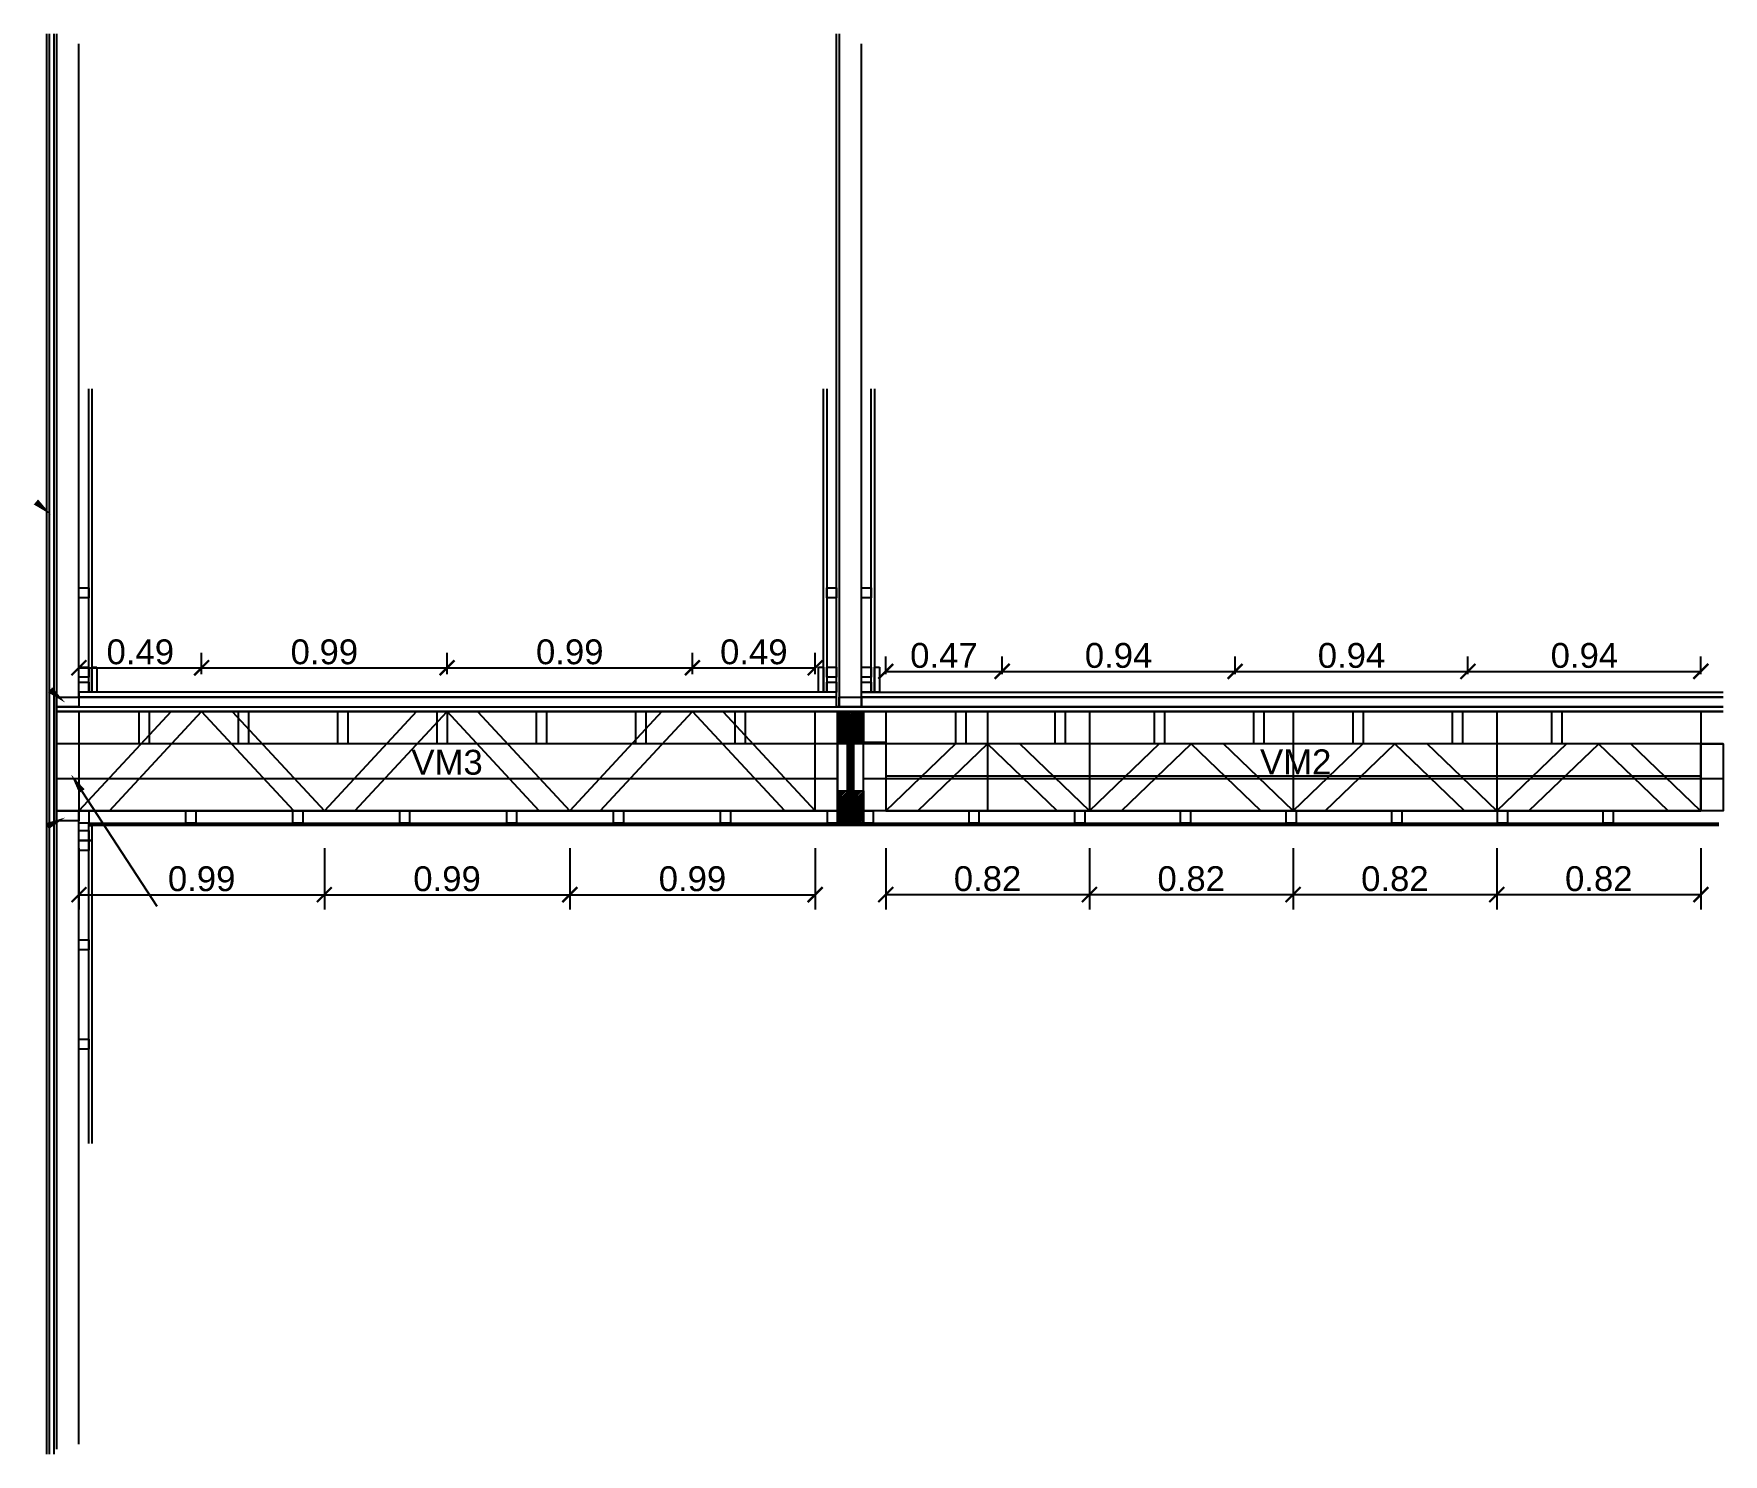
# Model space of a CAD drawing. Header units: millimetres. Extents: x 2924 to 6397, y 1567 to 1704.
# Drawn here: x 3158.67 to 3165.47, y 1618.65 to 1624.37 of the extents above; entities that cross this region are included whole.
import ezdxf

# ---------------------------------------------------------------- set-up
doc = ezdxf.new("R2010")
doc.units = ezdxf.units.MM
doc.header["$PDMODE"] = 35
doc.layers.get('Defpoints').update_dxf_attribs({"color": 230})
doc.layers.add('PT-MUROS', color=7, linetype='Continuous')
doc.layers.add('Viga', color=6, linetype='Continuous')
doc.styles.add('Arial10', font='arial.ttf', dxfattribs={"height": 0.1})
doc.styles.get("Standard").update_dxf_attribs({"font": 'arial.ttf'})
doc.dimstyles.new('COTA-1-50', dxfattribs={"dimtxt": 0.1, "dimasz": 0.06, "dimexe": 0.06, "dimexo": 0.15, "dimgap": 0.0125, "dimtad": 1, "dimzin": 0, "dimdsep": 46, "dimtxsty": 'Arial10', "dimblk1": 'ARCHTICK', "dimblk2": 'ARCHTICK', "dimsah": 1, "dimcen": 0.09, "dimclrd": 7, "dimclre": 7, "dimclrt": 7, "dimazin": 0, "dimtfac": 1, "dimtofl": 0, "dimtmove": 2, "dimatfit": 3, "dimldrblk": 'ARCHTICK', "dimfxl": 1, "dimtolj": 1, "dimtzin": 0, "dimarcsym": 0})

msp = doc.modelspace()

# ---------------------------------------------------------------- texts
at = {"layer": 'PT-MUROS', "color": 3}
for s, p in [('VM3', (3160.1903, 1621.3863)), ('VM2', (3163.6069, 1621.388))]:
    msp.add_text(s, height=0.1, dxfattribs=at).set_placement(p)

# ---------------------------------------------------------------- blocks, each defined once
blk = doc.blocks.new('_ARCHTICK')
at = {"color": 0, "linetype": 'ByBlock', "const_width": 0.15}
blk.add_lwpolyline([(-0.5, -0.5), (0.5, 0.5)], dxfattribs=at)
blk = doc.blocks.new('*D262')
at = {"layer": 'Defpoints', "color": 0, "transparency": 16777216}
for p in [(3159.8399, 1621.2407), (3160.8279, 1621.2407), (3160.8279, 1620.9033)]:
    blk.add_point(p, dxfattribs=at)
at = {"layer": 'PT-MUROS', "color": 7, "lineweight": -2, "transparency": 16777216}
for p, q in [((3159.8399, 1621.0907), (3159.8399, 1620.8433)), ((3160.8279, 1621.0907), (3160.8279, 1620.8433)), ((3159.8399, 1620.9033), (3160.8279, 1620.9033))]:
    blk.add_line(p, q, dxfattribs=at)
at = {"layer": 'PT-MUROS', "color": 7, "lineweight": -2, "transparency": 16777216, "xscale": 0.06, "yscale": 0.06, "zscale": 0.06, "rotation": 180}
blk.add_blockref('_ARCHTICK', (3159.8399, 1620.9033), dxfattribs=at)
at = {"layer": 'PT-MUROS', "color": 7, "lineweight": -2, "transparency": 16777216, "xscale": 0.06, "yscale": 0.06, "zscale": 0.06}
blk.add_blockref('_ARCHTICK', (3160.8279, 1620.9033), dxfattribs=at)
at = {"layer": 'PT-MUROS', "color": 7, "transparency": 16777216, "insert": (3160.3339, 1620.9668), "char_height": 0.1, "attachment_point": 5, "style": 'Arial10'}
blk.add_mtext('\\A1;0.99', dxfattribs=at)
blk = doc.blocks.new('*D263')
at = {"layer": 'Defpoints', "color": 0, "transparency": 16777216}
for p in [(3160.8279, 1621.2407), (3161.8159, 1621.2407), (3161.8159, 1620.9033)]:
    blk.add_point(p, dxfattribs=at)
at = {"layer": 'PT-MUROS', "color": 7, "lineweight": -2, "transparency": 16777216}
for p, q in [((3160.8279, 1621.0907), (3160.8279, 1620.8433)), ((3161.8159, 1621.0907), (3161.8159, 1620.8433)), ((3160.8279, 1620.9033), (3161.8159, 1620.9033))]:
    blk.add_line(p, q, dxfattribs=at)
at = {"layer": 'PT-MUROS', "color": 7, "lineweight": -2, "transparency": 16777216, "xscale": 0.06, "yscale": 0.06, "zscale": 0.06, "rotation": 180}
blk.add_blockref('_ARCHTICK', (3160.8279, 1620.9033), dxfattribs=at)
at = {"layer": 'PT-MUROS', "color": 7, "lineweight": -2, "transparency": 16777216, "xscale": 0.06, "yscale": 0.06, "zscale": 0.06}
blk.add_blockref('_ARCHTICK', (3161.8159, 1620.9033), dxfattribs=at)
at = {"layer": 'PT-MUROS', "color": 7, "transparency": 16777216, "insert": (3161.3219, 1620.9668), "char_height": 0.1, "attachment_point": 5, "style": 'Arial10'}
blk.add_mtext('\\A1;0.99', dxfattribs=at)
blk = doc.blocks.new('*D264')
at = {"layer": 'Defpoints', "color": 0, "transparency": 16777216}
for p in [(3158.8519, 1621.2407), (3159.8399, 1621.2407), (3159.8399, 1620.9033)]:
    blk.add_point(p, dxfattribs=at)
at = {"layer": 'PT-MUROS', "color": 7, "lineweight": -2, "transparency": 16777216}
for p, q in [((3158.8519, 1621.0907), (3158.8519, 1620.8433)), ((3159.8399, 1621.0907), (3159.8399, 1620.8433)), ((3158.8519, 1620.9033), (3159.8399, 1620.9033))]:
    blk.add_line(p, q, dxfattribs=at)
at = {"layer": 'PT-MUROS', "color": 7, "lineweight": -2, "transparency": 16777216, "xscale": 0.06, "yscale": 0.06, "zscale": 0.06, "rotation": 180}
blk.add_blockref('_ARCHTICK', (3158.8519, 1620.9033), dxfattribs=at)
at = {"layer": 'PT-MUROS', "color": 7, "lineweight": -2, "transparency": 16777216, "xscale": 0.06, "yscale": 0.06, "zscale": 0.06}
blk.add_blockref('_ARCHTICK', (3159.8399, 1620.9033), dxfattribs=at)
at = {"layer": 'PT-MUROS', "color": 7, "transparency": 16777216, "insert": (3159.3459, 1620.9668), "char_height": 0.1, "attachment_point": 5, "style": 'Arial10'}
blk.add_mtext('\\A1;0.99', dxfattribs=at)
blk = doc.blocks.new('*D269')
at = {"layer": 'Defpoints', "color": 0, "transparency": 16777216}
for p in [(3162.5687, 1621.802), (3162.0999, 1621.6407), (3162.5687, 1621.6407)]:
    blk.add_point(p, dxfattribs=at)
at = {"layer": 'PT-MUROS', "color": 7, "lineweight": -2, "transparency": 16777216}
for p, q in [((3162.0999, 1621.7907), (3162.0999, 1621.862)), ((3162.5687, 1621.7907), (3162.5687, 1621.862)), ((3162.0999, 1621.802), (3162.5687, 1621.802))]:
    blk.add_line(p, q, dxfattribs=at)
at = {"layer": 'PT-MUROS', "color": 7, "lineweight": -2, "transparency": 16777216, "xscale": 0.06, "yscale": 0.06, "zscale": 0.06, "rotation": 180}
blk.add_blockref('_ARCHTICK', (3162.0999, 1621.802), dxfattribs=at)
at = {"layer": 'PT-MUROS', "color": 7, "lineweight": -2, "transparency": 16777216, "xscale": 0.06, "yscale": 0.06, "zscale": 0.06}
blk.add_blockref('_ARCHTICK', (3162.5687, 1621.802), dxfattribs=at)
at = {"layer": 'PT-MUROS', "color": 7, "transparency": 16777216, "insert": (3162.3343, 1621.8656), "char_height": 0.1, "attachment_point": 5, "style": 'Arial10'}
blk.add_mtext('\\A1;0.47', dxfattribs=at)
blk = doc.blocks.new('*D270')
at = {"layer": 'Defpoints', "color": 0, "transparency": 16777216}
for p in [(3163.5064, 1621.802), (3162.5687, 1621.6407), (3163.5064, 1621.6407)]:
    blk.add_point(p, dxfattribs=at)
at = {"layer": 'PT-MUROS', "color": 7, "lineweight": -2, "transparency": 16777216}
for p, q in [((3162.5687, 1621.7907), (3162.5687, 1621.862)), ((3163.5064, 1621.7907), (3163.5064, 1621.862)), ((3162.5687, 1621.802), (3163.5064, 1621.802))]:
    blk.add_line(p, q, dxfattribs=at)
at = {"layer": 'PT-MUROS', "color": 7, "lineweight": -2, "transparency": 16777216, "xscale": 0.06, "yscale": 0.06, "zscale": 0.06, "rotation": 180}
blk.add_blockref('_ARCHTICK', (3162.5687, 1621.802), dxfattribs=at)
at = {"layer": 'PT-MUROS', "color": 7, "lineweight": -2, "transparency": 16777216, "xscale": 0.06, "yscale": 0.06, "zscale": 0.06}
blk.add_blockref('_ARCHTICK', (3163.5064, 1621.802), dxfattribs=at)
at = {"layer": 'PT-MUROS', "color": 7, "transparency": 16777216, "insert": (3163.0375, 1621.8656), "char_height": 0.1, "attachment_point": 5, "style": 'Arial10'}
blk.add_mtext('\\A1;0.94', dxfattribs=at)
blk = doc.blocks.new('*D271')
at = {"layer": 'Defpoints', "color": 0, "transparency": 16777216}
for p in [(3164.444, 1621.802), (3163.5064, 1621.6407), (3164.444, 1621.6407)]:
    blk.add_point(p, dxfattribs=at)
at = {"layer": 'PT-MUROS', "color": 7, "lineweight": -2, "transparency": 16777216}
for p, q in [((3163.5064, 1621.7907), (3163.5064, 1621.862)), ((3164.444, 1621.7907), (3164.444, 1621.862)), ((3163.5064, 1621.802), (3164.444, 1621.802))]:
    blk.add_line(p, q, dxfattribs=at)
at = {"layer": 'PT-MUROS', "color": 7, "lineweight": -2, "transparency": 16777216, "xscale": 0.06, "yscale": 0.06, "zscale": 0.06, "rotation": 180}
blk.add_blockref('_ARCHTICK', (3163.5064, 1621.802), dxfattribs=at)
at = {"layer": 'PT-MUROS', "color": 7, "lineweight": -2, "transparency": 16777216, "xscale": 0.06, "yscale": 0.06, "zscale": 0.06}
blk.add_blockref('_ARCHTICK', (3164.444, 1621.802), dxfattribs=at)
at = {"layer": 'PT-MUROS', "color": 7, "transparency": 16777216, "insert": (3163.9752, 1621.8656), "char_height": 0.1, "attachment_point": 5, "style": 'Arial10'}
blk.add_mtext('\\A1;0.94', dxfattribs=at)
blk = doc.blocks.new('*D272')
at = {"layer": 'Defpoints', "color": 0, "transparency": 16777216}
for p in [(3165.3817, 1621.802), (3164.444, 1621.6407), (3165.3817, 1621.6407)]:
    blk.add_point(p, dxfattribs=at)
at = {"layer": 'PT-MUROS', "color": 7, "lineweight": -2, "transparency": 16777216}
for p, q in [((3164.444, 1621.7907), (3164.444, 1621.862)), ((3165.3817, 1621.7907), (3165.3817, 1621.862)), ((3164.444, 1621.802), (3165.3817, 1621.802))]:
    blk.add_line(p, q, dxfattribs=at)
at = {"layer": 'PT-MUROS', "color": 7, "lineweight": -2, "transparency": 16777216, "xscale": 0.06, "yscale": 0.06, "zscale": 0.06, "rotation": 180}
blk.add_blockref('_ARCHTICK', (3164.444, 1621.802), dxfattribs=at)
at = {"layer": 'PT-MUROS', "color": 7, "lineweight": -2, "transparency": 16777216, "xscale": 0.06, "yscale": 0.06, "zscale": 0.06}
blk.add_blockref('_ARCHTICK', (3165.3817, 1621.802), dxfattribs=at)
at = {"layer": 'PT-MUROS', "color": 7, "transparency": 16777216, "insert": (3164.9129, 1621.8656), "char_height": 0.1, "attachment_point": 5, "style": 'Arial10'}
blk.add_mtext('\\A1;0.94', dxfattribs=at)
blk = doc.blocks.new('*D273')
at = {"layer": 'Defpoints', "color": 0, "transparency": 16777216}
for p in [(3159.3459, 1621.8166), (3158.8519, 1621.6407), (3159.3459, 1621.6407)]:
    blk.add_point(p, dxfattribs=at)
at = {"layer": 'PT-MUROS', "color": 7, "lineweight": -2, "transparency": 16777216}
for p, q in [((3158.8519, 1621.7907), (3158.8519, 1621.8766)), ((3159.3459, 1621.7907), (3159.3459, 1621.8766)), ((3158.8519, 1621.8166), (3159.3459, 1621.8166))]:
    blk.add_line(p, q, dxfattribs=at)
at = {"layer": 'PT-MUROS', "color": 7, "lineweight": -2, "transparency": 16777216, "xscale": 0.06, "yscale": 0.06, "zscale": 0.06, "rotation": 180}
blk.add_blockref('_ARCHTICK', (3158.8519, 1621.8166), dxfattribs=at)
at = {"layer": 'PT-MUROS', "color": 7, "lineweight": -2, "transparency": 16777216, "xscale": 0.06, "yscale": 0.06, "zscale": 0.06}
blk.add_blockref('_ARCHTICK', (3159.3459, 1621.8166), dxfattribs=at)
at = {"layer": 'PT-MUROS', "color": 7, "transparency": 16777216, "insert": (3159.0989, 1621.8801), "char_height": 0.1, "attachment_point": 5, "style": 'Arial10'}
blk.add_mtext('\\A1;0.49', dxfattribs=at)
blk = doc.blocks.new('*D274')
at = {"layer": 'Defpoints', "color": 0, "transparency": 16777216}
for p in [(3160.3339, 1621.8166), (3159.3459, 1621.6407), (3160.3339, 1621.6407)]:
    blk.add_point(p, dxfattribs=at)
at = {"layer": 'PT-MUROS', "color": 7, "lineweight": -2, "transparency": 16777216}
for p, q in [((3159.3459, 1621.7907), (3159.3459, 1621.8766)), ((3160.3339, 1621.7907), (3160.3339, 1621.8766)), ((3159.3459, 1621.8166), (3160.3339, 1621.8166))]:
    blk.add_line(p, q, dxfattribs=at)
at = {"layer": 'PT-MUROS', "color": 7, "lineweight": -2, "transparency": 16777216, "xscale": 0.06, "yscale": 0.06, "zscale": 0.06, "rotation": 180}
blk.add_blockref('_ARCHTICK', (3159.3459, 1621.8166), dxfattribs=at)
at = {"layer": 'PT-MUROS', "color": 7, "lineweight": -2, "transparency": 16777216, "xscale": 0.06, "yscale": 0.06, "zscale": 0.06}
blk.add_blockref('_ARCHTICK', (3160.3339, 1621.8166), dxfattribs=at)
at = {"layer": 'PT-MUROS', "color": 7, "transparency": 16777216, "insert": (3159.8399, 1621.8801), "char_height": 0.1, "attachment_point": 5, "style": 'Arial10'}
blk.add_mtext('\\A1;0.99', dxfattribs=at)
blk = doc.blocks.new('*D275')
at = {"layer": 'Defpoints', "color": 0, "transparency": 16777216}
for p in [(3161.3219, 1621.8166), (3160.3339, 1621.6407), (3161.3219, 1621.6407)]:
    blk.add_point(p, dxfattribs=at)
at = {"layer": 'PT-MUROS', "color": 7, "lineweight": -2, "transparency": 16777216}
for p, q in [((3160.3339, 1621.7907), (3160.3339, 1621.8766)), ((3161.3219, 1621.7907), (3161.3219, 1621.8766)), ((3160.3339, 1621.8166), (3161.3219, 1621.8166))]:
    blk.add_line(p, q, dxfattribs=at)
at = {"layer": 'PT-MUROS', "color": 7, "lineweight": -2, "transparency": 16777216, "xscale": 0.06, "yscale": 0.06, "zscale": 0.06, "rotation": 180}
blk.add_blockref('_ARCHTICK', (3160.3339, 1621.8166), dxfattribs=at)
at = {"layer": 'PT-MUROS', "color": 7, "lineweight": -2, "transparency": 16777216, "xscale": 0.06, "yscale": 0.06, "zscale": 0.06}
blk.add_blockref('_ARCHTICK', (3161.3219, 1621.8166), dxfattribs=at)
at = {"layer": 'PT-MUROS', "color": 7, "transparency": 16777216, "insert": (3160.8279, 1621.8801), "char_height": 0.1, "attachment_point": 5, "style": 'Arial10'}
blk.add_mtext('\\A1;0.99', dxfattribs=at)
blk = doc.blocks.new('*D276')
at = {"layer": 'Defpoints', "color": 0, "transparency": 16777216}
for p in [(3161.8159, 1621.8166), (3161.3219, 1621.6407), (3161.8159, 1621.6407)]:
    blk.add_point(p, dxfattribs=at)
at = {"layer": 'PT-MUROS', "color": 7, "lineweight": -2, "transparency": 16777216}
for p, q in [((3161.3219, 1621.7907), (3161.3219, 1621.8766)), ((3161.8159, 1621.7907), (3161.8159, 1621.8766)), ((3161.3219, 1621.8166), (3161.8159, 1621.8166))]:
    blk.add_line(p, q, dxfattribs=at)
at = {"layer": 'PT-MUROS', "color": 7, "lineweight": -2, "transparency": 16777216, "xscale": 0.06, "yscale": 0.06, "zscale": 0.06, "rotation": 180}
blk.add_blockref('_ARCHTICK', (3161.3219, 1621.8166), dxfattribs=at)
at = {"layer": 'PT-MUROS', "color": 7, "lineweight": -2, "transparency": 16777216, "xscale": 0.06, "yscale": 0.06, "zscale": 0.06}
blk.add_blockref('_ARCHTICK', (3161.8159, 1621.8166), dxfattribs=at)
at = {"layer": 'PT-MUROS', "color": 7, "transparency": 16777216, "insert": (3161.5689, 1621.8801), "char_height": 0.1, "attachment_point": 5, "style": 'Arial10'}
blk.add_mtext('\\A1;0.49', dxfattribs=at)
blk = doc.blocks.new('*D425')
at = {"layer": 'Defpoints', "color": 0, "transparency": 16777216}
for p in [(3162.0999, 1621.2407), (3162.9199, 1621.2407), (3162.9199, 1620.9036)]:
    blk.add_point(p, dxfattribs=at)
at = {"layer": 'Viga', "color": 7, "lineweight": -2, "transparency": 16777216}
for p, q in [((3162.0999, 1621.0907), (3162.0999, 1620.8436)), ((3162.9199, 1621.0907), (3162.9199, 1620.8436)), ((3162.0999, 1620.9036), (3162.9199, 1620.9036))]:
    blk.add_line(p, q, dxfattribs=at)
at = {"layer": 'Viga', "color": 7, "lineweight": -2, "transparency": 16777216, "xscale": 0.06, "yscale": 0.06, "zscale": 0.06, "rotation": 180}
blk.add_blockref('_ARCHTICK', (3162.0999, 1620.9036), dxfattribs=at)
at = {"layer": 'Viga', "color": 7, "lineweight": -2, "transparency": 16777216, "xscale": 0.06, "yscale": 0.06, "zscale": 0.06}
blk.add_blockref('_ARCHTICK', (3162.9199, 1620.9036), dxfattribs=at)
at = {"layer": 'Viga', "color": 7, "transparency": 16777216, "insert": (3162.5099, 1620.9671), "char_height": 0.1, "attachment_point": 5, "style": 'Arial10'}
blk.add_mtext('\\A1;0.82', dxfattribs=at)
blk = doc.blocks.new('*D426')
at = {"layer": 'Defpoints', "color": 0, "transparency": 16777216}
for p in [(3162.9199, 1621.2407), (3163.7399, 1621.2407), (3163.7399, 1620.9036)]:
    blk.add_point(p, dxfattribs=at)
at = {"layer": 'Viga', "color": 7, "lineweight": -2, "transparency": 16777216}
for p, q in [((3162.9199, 1621.0907), (3162.9199, 1620.8436)), ((3163.7399, 1621.0907), (3163.7399, 1620.8436)), ((3162.9199, 1620.9036), (3163.7399, 1620.9036))]:
    blk.add_line(p, q, dxfattribs=at)
at = {"layer": 'Viga', "color": 7, "lineweight": -2, "transparency": 16777216, "xscale": 0.06, "yscale": 0.06, "zscale": 0.06, "rotation": 180}
blk.add_blockref('_ARCHTICK', (3162.9199, 1620.9036), dxfattribs=at)
at = {"layer": 'Viga', "color": 7, "lineweight": -2, "transparency": 16777216, "xscale": 0.06, "yscale": 0.06, "zscale": 0.06}
blk.add_blockref('_ARCHTICK', (3163.7399, 1620.9036), dxfattribs=at)
at = {"layer": 'Viga', "color": 7, "transparency": 16777216, "insert": (3163.3299, 1620.9671), "char_height": 0.1, "attachment_point": 5, "style": 'Arial10'}
blk.add_mtext('\\A1;0.82', dxfattribs=at)
blk = doc.blocks.new('*D427')
at = {"layer": 'Defpoints', "color": 0, "transparency": 16777216}
for p in [(3163.7399, 1621.2407), (3164.5599, 1621.2407), (3164.5599, 1620.9036)]:
    blk.add_point(p, dxfattribs=at)
at = {"layer": 'Viga', "color": 7, "lineweight": -2, "transparency": 16777216}
for p, q in [((3163.7399, 1621.0907), (3163.7399, 1620.8436)), ((3164.5599, 1621.0907), (3164.5599, 1620.8436)), ((3163.7399, 1620.9036), (3164.5599, 1620.9036))]:
    blk.add_line(p, q, dxfattribs=at)
at = {"layer": 'Viga', "color": 7, "lineweight": -2, "transparency": 16777216, "xscale": 0.06, "yscale": 0.06, "zscale": 0.06, "rotation": 180}
blk.add_blockref('_ARCHTICK', (3163.7399, 1620.9036), dxfattribs=at)
at = {"layer": 'Viga', "color": 7, "lineweight": -2, "transparency": 16777216, "xscale": 0.06, "yscale": 0.06, "zscale": 0.06}
blk.add_blockref('_ARCHTICK', (3164.5599, 1620.9036), dxfattribs=at)
at = {"layer": 'Viga', "color": 7, "transparency": 16777216, "insert": (3164.1499, 1620.9671), "char_height": 0.1, "attachment_point": 5, "style": 'Arial10'}
blk.add_mtext('\\A1;0.82', dxfattribs=at)
blk = doc.blocks.new('*D428')
at = {"layer": 'Defpoints', "color": 0, "transparency": 16777216}
for p in [(3164.5599, 1621.2407), (3165.3817, 1621.2407), (3165.3817, 1620.9036)]:
    blk.add_point(p, dxfattribs=at)
at = {"layer": 'Viga', "color": 7, "lineweight": -2, "transparency": 16777216}
for p, q in [((3164.5599, 1621.0907), (3164.5599, 1620.8436)), ((3165.3817, 1621.0907), (3165.3817, 1620.8436)), ((3164.5599, 1620.9036), (3165.3817, 1620.9036))]:
    blk.add_line(p, q, dxfattribs=at)
at = {"layer": 'Viga', "color": 7, "lineweight": -2, "transparency": 16777216, "xscale": 0.06, "yscale": 0.06, "zscale": 0.06, "rotation": 180}
blk.add_blockref('_ARCHTICK', (3164.5599, 1620.9036), dxfattribs=at)
at = {"layer": 'Viga', "color": 7, "lineweight": -2, "transparency": 16777216, "xscale": 0.06, "yscale": 0.06, "zscale": 0.06}
blk.add_blockref('_ARCHTICK', (3165.3817, 1620.9036), dxfattribs=at)
at = {"layer": 'Viga', "color": 7, "transparency": 16777216, "insert": (3164.9708, 1620.9671), "char_height": 0.1, "attachment_point": 5, "style": 'Arial10'}
blk.add_mtext('\\A1;0.82', dxfattribs=at)

# ---------------------------------------------------------------- dimensions: what is measured, and where the dimension line sits
at = {"layer": 'PT-MUROS'}
for base, p1, p2, picture, middle in [((3159.3459, 1621.8166), (3158.8519, 1621.6407), (3159.3459, 1621.6407), '*D273', (3159.0989, 1621.8801)), ((3160.3339, 1621.8166), (3159.3459, 1621.6407), (3160.3339, 1621.6407), '*D274', (3159.8399, 1621.8801)), ((3161.3219, 1621.8166), (3160.3339, 1621.6407), (3161.3219, 1621.6407), '*D275', (3160.8279, 1621.8801)), ((3161.8159, 1621.8166), (3161.3219, 1621.6407), (3161.8159, 1621.6407), '*D276', (3161.5689, 1621.8801)), ((3162.5687, 1621.802), (3162.0999, 1621.6407), (3162.5687, 1621.6407), '*D269', (3162.3343, 1621.8656)), ((3163.5064, 1621.802), (3162.5687, 1621.6407), (3163.5064, 1621.6407), '*D270', (3163.0375, 1621.8656)), ((3164.444, 1621.802), (3163.5064, 1621.6407), (3164.444, 1621.6407), '*D271', (3163.9752, 1621.8656)), ((3165.3817, 1621.802), (3164.444, 1621.6407), (3165.3817, 1621.6407), '*D272', (3164.9129, 1621.8656)), ((3159.8399, 1620.9033), (3158.8519, 1621.2407), (3159.8399, 1621.2407), '*D264', (3159.3459, 1620.9668)), ((3160.8279, 1620.9033), (3159.8399, 1621.2407), (3160.8279, 1621.2407), '*D262', (3160.3339, 1620.9668)), ((3161.8159, 1620.9033), (3160.8279, 1621.2407), (3161.8159, 1621.2407), '*D263', (3161.3219, 1620.9668))]:
    dim = msp.add_linear_dim(base=base, p1=p1, p2=p2, dimstyle='COTA-1-50', override={"dimfxl": 0.5, "dimarcsym": 1}, dxfattribs=at)
    dim.commit()
    dim.dimension.update_dxf_attribs({"geometry": picture, "text_midpoint": middle})
at = {"layer": 'Viga'}
for base, p1, p2, picture, middle in [((3162.9199, 1620.9036), (3162.0999, 1621.2407), (3162.9199, 1621.2407), '*D425', (3162.5099, 1620.9671)), ((3163.7399, 1620.9036), (3162.9199, 1621.2407), (3163.7399, 1621.2407), '*D426', (3163.3299, 1620.9671)), ((3164.5599, 1620.9036), (3163.7399, 1621.2407), (3164.5599, 1621.2407), '*D427', (3164.1499, 1620.9671)), ((3165.3817, 1620.9036), (3164.5599, 1621.2407), (3165.3817, 1621.2407), '*D428', (3164.9708, 1620.9671))]:
    dim = msp.add_linear_dim(base=base, p1=p1, p2=p2, dimstyle='COTA-1-50', override={"dimfxl": 0.5, "dimarcsym": 1}, dxfattribs=at)
    dim.commit()
    dim.dimension.update_dxf_attribs({"geometry": picture, "text_midpoint": middle})

# ---------------------------------------------------------------- linework, layer by layer
at = {"layer": 'PT-MUROS'}
for p, q in [((3158.7222, 1618.6512), (3158.7222, 1624.3682)), ((3158.7324, 1624.3682), (3158.7324, 1618.6512)), ((3158.7324, 1624.3682), (3158.7324, 1618.6512)), ((3158.7524, 1618.6712), (3158.7524, 1624.3682)), ((3158.7524, 1618.6512), (3158.7524, 1624.3682)), ((3158.7619, 1624.3682), (3158.7619, 1618.6712)), ((3158.7619, 1624.3282), (3158.7619, 1621.6987)), ((3158.8519, 1621.6987), (3158.8519, 1624.3282)), ((3161.9024, 1621.6587), (3161.9024, 1624.3682)), ((3161.9119, 1624.3682), (3161.9119, 1621.6587)), ((3161.9119, 1624.3282), (3161.9119, 1621.6987)), ((3162.0019, 1621.6987), (3162.0019, 1624.3282)), ((3158.8919, 1621.7187), (3158.8919, 1622.9387)), ((3158.9044, 1622.9387), (3158.9044, 1621.7187)), ((3161.8499, 1621.7187), (3161.8499, 1622.9387)), ((3161.8624, 1622.9387), (3161.8624, 1621.7187)), ((3162.0419, 1621.7187), (3162.0419, 1622.9387)), ((3162.0544, 1622.9387), (3162.0544, 1621.7187)), ((3158.8519, 1622.1387), (3158.8919, 1622.1387)), ((3158.8519, 1622.0987), (3158.8519, 1622.1387)), ((3158.8919, 1622.1387), (3158.8919, 1622.0987)), ((3161.8624, 1622.1387), (3161.9024, 1622.1387)), ((3161.8624, 1622.0987), (3161.8624, 1622.1387)), ((3161.9024, 1622.1387), (3161.9024, 1622.0987)), ((3162.0019, 1622.1387), (3162.0419, 1622.1387)), ((3162.0019, 1622.0987), (3162.0019, 1622.1387)), ((3162.0419, 1622.1387), (3162.0419, 1622.0987)), ((3158.8919, 1622.0987), (3158.8519, 1622.0987)), ((3161.9024, 1622.0987), (3161.8624, 1622.0987)), ((3162.0419, 1622.0987), (3162.0019, 1622.0987)), ((3158.8519, 1621.8187), (3158.8919, 1621.8187)), ((3158.8519, 1621.7787), (3158.8519, 1621.8187)), ((3158.8919, 1621.8187), (3158.8919, 1621.7787)), ((3158.9044, 1621.8187), (3158.9244, 1621.8187)), ((3158.9044, 1621.7187), (3158.9044, 1621.8187)), ((3158.9244, 1621.8187), (3158.9244, 1621.7187)), ((3161.8299, 1621.8187), (3161.8499, 1621.8187)), ((3161.8299, 1621.7187), (3161.8299, 1621.8187)), ((3161.8499, 1621.8187), (3161.8499, 1621.7187)), ((3161.8624, 1621.8187), (3161.9024, 1621.8187)), ((3161.8624, 1621.7787), (3161.8624, 1621.8187)), ((3161.9024, 1621.8187), (3161.9024, 1621.7787)), ((3162.0019, 1621.8187), (3162.0419, 1621.8187)), ((3162.0019, 1621.7787), (3162.0019, 1621.8187)), ((3162.0419, 1621.8187), (3162.0419, 1621.7787)), ((3162.0544, 1621.8187), (3162.0744, 1621.8187)), ((3162.0544, 1621.7187), (3162.0544, 1621.8187)), ((3162.0744, 1621.8187), (3162.0744, 1621.7187)), ((3158.8919, 1621.7787), (3158.8519, 1621.7787)), ((3158.8519, 1621.7587), (3158.8919, 1621.7587)), ((3158.8519, 1621.7187), (3158.8519, 1621.7587)), ((3161.9024, 1621.7187), (3158.8519, 1621.7187)), ((3158.8519, 1621.7187), (3158.8519, 1621.6987)), ((3158.8919, 1621.7187), (3158.8519, 1621.7187)), ((3158.8919, 1621.7587), (3158.8919, 1621.7187)), ((3158.9044, 1621.7187), (3158.8919, 1621.7187)), ((3158.9244, 1621.7187), (3158.9044, 1621.7187)), ((3161.8499, 1621.7187), (3161.8299, 1621.7187)), ((3161.8624, 1621.7187), (3161.8499, 1621.7187)), ((3161.9024, 1621.7787), (3161.8624, 1621.7787)), ((3161.8624, 1621.7587), (3161.9024, 1621.7587)), ((3161.8624, 1621.7187), (3161.8624, 1621.7587)), ((3161.9024, 1621.7187), (3161.8624, 1621.7187)), ((3161.9024, 1621.7587), (3161.9024, 1621.7187)), ((3161.9024, 1621.6987), (3161.9024, 1621.7187)), ((3162.0419, 1621.7787), (3162.0019, 1621.7787)), ((3162.0019, 1621.7587), (3162.0419, 1621.7587)), ((3162.0019, 1621.7187), (3162.0019, 1621.7587)), ((3162.0019, 1621.6987), (3162.0019, 1621.7187)), ((3162.0019, 1621.7187), (3165.4717, 1621.7187)), ((3162.0419, 1621.7187), (3162.0019, 1621.7187)), ((3162.0419, 1621.7587), (3162.0419, 1621.7187)), ((3162.0544, 1621.7187), (3162.0419, 1621.7187)), ((3162.0744, 1621.7187), (3162.0544, 1621.7187)), ((3158.7619, 1621.6987), (3158.8519, 1621.6987)), ((3158.7619, 1621.6587), (3158.7619, 1621.6987)), ((3158.7619, 1621.6987), (3158.8519, 1621.6987)), ((3158.7619, 1621.6587), (3165.4717, 1621.6587)), ((3158.7619, 1621.6407), (3158.7619, 1621.6587)), ((3158.8519, 1621.6587), (3158.7619, 1621.6587)), ((3161.9024, 1621.6987), (3158.8519, 1621.6987)), ((3158.8519, 1621.6987), (3158.8519, 1621.6587)), ((3158.8519, 1621.6987), (3161.9024, 1621.6987)), ((3158.8519, 1621.6987), (3158.8519, 1621.6587)), ((3158.8519, 1621.6587), (3161.9024, 1621.6587)), ((3161.9024, 1621.6587), (3161.9024, 1621.6987)), ((3161.9119, 1621.6587), (3161.9024, 1621.6587)), ((3161.9119, 1621.6987), (3162.0019, 1621.6987)), ((3161.9119, 1621.6587), (3161.9119, 1621.6987)), ((3161.9119, 1621.6987), (3162.0019, 1621.6987)), ((3162.0019, 1621.6587), (3161.9119, 1621.6587)), ((3162.0019, 1621.6987), (3162.0019, 1621.6587)), ((3162.0019, 1621.6987), (3165.4717, 1621.6987)), ((3162.0019, 1621.6587), (3162.0019, 1621.6987)), ((3165.4717, 1621.6987), (3162.0019, 1621.6987)), ((3165.4717, 1621.6587), (3162.0019, 1621.6587)), ((3165.4717, 1621.6407), (3158.7619, 1621.6407)), ((3161.9059, 1621.6407), (3158.7619, 1621.6407)), ((3158.7619, 1621.6407), (3158.7619, 1621.2407)), ((3158.7619, 1621.6407), (3158.8519, 1621.6407)), ((3158.7619, 1621.2407), (3158.7619, 1621.6407)), ((3158.7619, 1621.5107), (3158.7619, 1621.6407)), ((3158.7619, 1621.6407), (3161.9059, 1621.6407)), ((3158.7619, 1621.6407), (3158.8519, 1621.6407)), ((3158.7619, 1621.2407), (3158.7619, 1621.6407)), ((3158.8519, 1621.6407), (3158.8519, 1621.2407)), ((3159.2231, 1621.6407), (3158.8519, 1621.2407)), ((3158.8519, 1621.6407), (3158.8519, 1621.2407)), ((3158.9747, 1621.2407), (3159.3459, 1621.6407)), ((3159.0939, 1621.6407), (3159.1339, 1621.6407)), ((3159.0939, 1621.5107), (3159.0939, 1621.6407)), ((3159.1339, 1621.6407), (3159.1339, 1621.5107)), ((3159.3459, 1621.6407), (3159.2231, 1621.6407)), ((3159.3459, 1621.6407), (3159.4687, 1621.6407)), ((3159.7171, 1621.2407), (3159.3459, 1621.6407)), ((3159.4687, 1621.6407), (3159.8399, 1621.2407)), ((3159.4939, 1621.6407), (3159.5339, 1621.6407)), ((3159.4939, 1621.5107), (3159.4939, 1621.6407)), ((3159.5339, 1621.6407), (3159.5339, 1621.5107)), ((3160.2111, 1621.6407), (3159.8399, 1621.2407)), ((3159.8939, 1621.6407), (3159.9339, 1621.6407)), ((3159.8939, 1621.5107), (3159.8939, 1621.6407)), ((3159.9339, 1621.6407), (3159.9339, 1621.5107)), ((3159.9627, 1621.2407), (3160.3339, 1621.6407)), ((3160.3339, 1621.6407), (3160.2111, 1621.6407)), ((3160.2939, 1621.6407), (3160.3339, 1621.6407)), ((3160.2939, 1621.5107), (3160.2939, 1621.6407)), ((3160.3339, 1621.6407), (3160.4567, 1621.6407)), ((3160.7051, 1621.2407), (3160.3339, 1621.6407)), ((3160.3339, 1621.6407), (3160.3339, 1621.5107)), ((3160.4567, 1621.6407), (3160.8279, 1621.2407)), ((3160.6939, 1621.6407), (3160.7339, 1621.6407)), ((3160.6939, 1621.5107), (3160.6939, 1621.6407)), ((3160.7339, 1621.6407), (3160.7339, 1621.5107)), ((3161.1991, 1621.6407), (3160.8279, 1621.2407)), ((3160.9507, 1621.2407), (3161.3219, 1621.6407)), ((3161.0939, 1621.6407), (3161.1339, 1621.6407)), ((3161.0939, 1621.5107), (3161.0939, 1621.6407)), ((3161.1339, 1621.6407), (3161.1339, 1621.5107)), ((3161.3219, 1621.6407), (3161.1991, 1621.6407)), ((3161.3219, 1621.6407), (3161.4447, 1621.6407)), ((3161.6931, 1621.2407), (3161.3219, 1621.6407)), ((3161.4447, 1621.6407), (3161.8159, 1621.2407)), ((3161.4939, 1621.6407), (3161.5339, 1621.6407)), ((3161.4939, 1621.5107), (3161.4939, 1621.6407)), ((3161.5339, 1621.6407), (3161.5339, 1621.5107)), ((3161.8159, 1621.6407), (3161.9059, 1621.6407)), ((3161.8159, 1621.2407), (3161.8159, 1621.6407)), ((3161.9059, 1621.2407), (3161.9059, 1621.6407)), ((3161.9059, 1621.6407), (3161.9059, 1621.2407)), ((3161.9059, 1621.6407), (3161.9059, 1621.5107)), ((3162.0099, 1621.6407), (3165.4717, 1621.6407)), ((3162.0099, 1621.5107), (3162.0099, 1621.6407)), ((3162.0099, 1621.6407), (3162.0999, 1621.6407)), ((3162.0099, 1621.2407), (3162.0099, 1621.6407)), ((3162.0999, 1621.6407), (3162.0999, 1621.2407)), ((3162.3819, 1621.6407), (3162.4219, 1621.6407)), ((3162.3819, 1621.5107), (3162.3819, 1621.6407)), ((3162.4219, 1621.6407), (3162.4219, 1621.5107)), ((3162.5687, 1621.6407), (3162.4492, 1621.6407)), ((3162.5099, 1621.6407), (3162.5099, 1621.2407)), ((3162.5687, 1621.6407), (3162.6882, 1621.6407)), ((3162.7819, 1621.6407), (3162.8219, 1621.6407)), ((3162.7819, 1621.5107), (3162.7819, 1621.6407)), ((3162.8219, 1621.6407), (3162.8219, 1621.5107)), ((3162.9199, 1621.6407), (3162.9199, 1621.2407)), ((3163.1819, 1621.6407), (3163.2219, 1621.6407)), ((3163.1819, 1621.5107), (3163.1819, 1621.6407)), ((3163.2219, 1621.6407), (3163.2219, 1621.5107)), ((3163.5064, 1621.6407), (3163.3869, 1621.6407)), ((3163.5064, 1621.6407), (3163.6259, 1621.6407)), ((3163.5819, 1621.6407), (3163.6219, 1621.6407)), ((3163.5819, 1621.5107), (3163.5819, 1621.6407)), ((3163.6219, 1621.6407), (3163.6219, 1621.5107)), ((3163.7399, 1621.6407), (3163.7399, 1621.2407)), ((3163.9819, 1621.6407), (3164.0219, 1621.6407)), ((3163.9819, 1621.5107), (3163.9819, 1621.6407)), ((3164.0219, 1621.6407), (3164.0219, 1621.5107)), ((3164.444, 1621.6407), (3164.3245, 1621.6407)), ((3164.3819, 1621.6407), (3164.4219, 1621.6407)), ((3164.3819, 1621.5107), (3164.3819, 1621.6407)), ((3164.4219, 1621.6407), (3164.4219, 1621.5107)), ((3164.444, 1621.6407), (3164.5635, 1621.6407)), ((3164.5599, 1621.6407), (3164.5599, 1621.2407)), ((3164.7819, 1621.6407), (3164.8219, 1621.6407)), ((3164.7819, 1621.5107), (3164.7819, 1621.6407)), ((3164.8219, 1621.6407), (3164.8219, 1621.5107)), ((3161.9059, 1621.5107), (3158.7619, 1621.5107)), ((3159.1339, 1621.5107), (3159.0939, 1621.5107)), ((3159.5339, 1621.5107), (3159.4939, 1621.5107)), ((3159.9339, 1621.5107), (3159.8939, 1621.5107)), ((3160.3339, 1621.5107), (3160.2939, 1621.5107)), ((3160.7339, 1621.5107), (3160.6939, 1621.5107)), ((3161.1339, 1621.5107), (3161.0939, 1621.5107)), ((3161.5339, 1621.5107), (3161.4939, 1621.5107)), ((3165.4717, 1621.5107), (3162.0099, 1621.5107)), ((3162.4219, 1621.5107), (3162.3819, 1621.5107)), ((3162.8219, 1621.5107), (3162.7819, 1621.5107)), ((3163.2219, 1621.5107), (3163.1819, 1621.5107)), ((3163.6219, 1621.5107), (3163.5819, 1621.5107)), ((3164.0219, 1621.5107), (3163.9819, 1621.5107)), ((3164.4219, 1621.5107), (3164.3819, 1621.5107)), ((3164.8219, 1621.5107), (3164.7819, 1621.5107)), ((3158.7619, 1621.2407), (3158.7619, 1621.3707)), ((3158.7619, 1621.3707), (3161.9059, 1621.3707)), ((3161.9059, 1621.3707), (3161.9059, 1621.2407)), ((3162.0099, 1621.3707), (3165.4717, 1621.3707)), ((3162.0099, 1621.2407), (3162.0099, 1621.3707)), ((3158.7619, 1621.2407), (3158.8519, 1621.2407)), ((3158.7619, 1621.2007), (3158.7619, 1621.2407)), ((3158.7619, 1621.2407), (3161.9059, 1621.2407)), ((3158.8519, 1621.2407), (3158.7619, 1621.2407)), ((3161.9059, 1621.2407), (3158.7619, 1621.2407)), ((3158.8519, 1621.2407), (3158.7619, 1621.2407)), ((3158.8519, 1621.2007), (3158.7619, 1621.2007)), ((3158.8519, 1621.2007), (3158.7619, 1621.2007)), ((3158.7619, 1621.2007), (3158.7619, 1618.6912)), ((3158.8519, 1621.2412), (3158.8919, 1621.2412)), ((3158.8519, 1621.1912), (3158.8519, 1621.2412)), ((3158.8519, 1621.2407), (3158.8519, 1621.2007)), ((3158.8519, 1621.2407), (3158.9747, 1621.2407)), ((3158.8519, 1618.6912), (3158.8519, 1621.2007)), ((3158.8919, 1621.1912), (3158.8519, 1621.1912)), ((3158.8919, 1621.2412), (3158.8919, 1621.1912)), ((3158.8919, 1621.1907), (3165.4542, 1621.1907)), ((3158.8919, 1621.1812), (3158.8919, 1621.1907)), ((3165.4542, 1621.1812), (3158.8919, 1621.1812)), ((3158.8919, 1621.1812), (3158.9044, 1621.1812)), ((3158.8919, 1621.1212), (3158.8919, 1621.1812)), ((3158.9044, 1621.1812), (3158.9044, 1621.1212)), ((3159.2818, 1621.2412), (3159.3218, 1621.2412)), ((3159.2818, 1621.1912), (3159.2818, 1621.2412)), ((3159.3218, 1621.1912), (3159.2818, 1621.1912)), ((3159.3218, 1621.2412), (3159.3218, 1621.1912)), ((3159.7136, 1621.2412), (3159.7536, 1621.2412)), ((3159.7136, 1621.1912), (3159.7136, 1621.2412)), ((3159.7536, 1621.1912), (3159.7136, 1621.1912)), ((3159.8399, 1621.2407), (3159.7171, 1621.2407)), ((3159.7536, 1621.2412), (3159.7536, 1621.1912)), ((3159.8399, 1621.2407), (3159.9627, 1621.2407)), ((3160.1432, 1621.2407), (3160.1832, 1621.2407)), ((3160.1432, 1621.1907), (3160.1432, 1621.2407)), ((3160.1832, 1621.1907), (3160.1432, 1621.1907)), ((3160.1832, 1621.2407), (3160.1832, 1621.1907)), ((3160.5739, 1621.2407), (3160.6139, 1621.2407)), ((3160.5739, 1621.1907), (3160.5739, 1621.2407)), ((3160.6139, 1621.1907), (3160.5739, 1621.1907)), ((3160.6139, 1621.2407), (3160.6139, 1621.1907)), ((3160.8279, 1621.2407), (3160.7051, 1621.2407)), ((3160.8279, 1621.2407), (3160.9507, 1621.2407)), ((3161.0045, 1621.2407), (3161.0445, 1621.2407)), ((3161.0045, 1621.1907), (3161.0045, 1621.2407)), ((3161.0445, 1621.1907), (3161.0045, 1621.1907)), ((3161.0445, 1621.2407), (3161.0445, 1621.1907)), ((3161.4352, 1621.2407), (3161.4752, 1621.2407)), ((3161.4352, 1621.1907), (3161.4352, 1621.2407)), ((3161.4752, 1621.1907), (3161.4352, 1621.1907)), ((3161.4752, 1621.2407), (3161.4752, 1621.1907)), ((3161.8159, 1621.2407), (3161.6931, 1621.2407)), ((3161.9059, 1621.2407), (3161.8159, 1621.2407)), ((3161.8659, 1621.2407), (3161.9059, 1621.2407)), ((3161.8659, 1621.1907), (3161.8659, 1621.2407)), ((3161.9059, 1621.1907), (3161.8659, 1621.1907)), ((3161.9059, 1621.2407), (3161.9059, 1621.1907)), ((3165.4717, 1621.2407), (3162.0099, 1621.2407)), ((3162.0999, 1621.2407), (3162.0099, 1621.2407)), ((3162.0099, 1621.2407), (3162.0499, 1621.2407)), ((3162.0099, 1621.1907), (3162.0099, 1621.2407)), ((3162.0499, 1621.1907), (3162.0099, 1621.1907)), ((3162.0499, 1621.2407), (3162.0499, 1621.1907)), ((3162.0999, 1621.2407), (3162.2194, 1621.2407)), ((3162.4354, 1621.2407), (3162.4754, 1621.2407)), ((3162.4354, 1621.1907), (3162.4354, 1621.2407)), ((3162.4754, 1621.1907), (3162.4354, 1621.1907)), ((3162.4754, 1621.2407), (3162.4754, 1621.1907)), ((3162.8609, 1621.2407), (3162.9009, 1621.2407)), ((3162.8609, 1621.1907), (3162.8609, 1621.2407)), ((3162.9009, 1621.1907), (3162.8609, 1621.1907)), ((3162.9009, 1621.2407), (3162.9009, 1621.1907)), ((3163.0375, 1621.2407), (3162.918, 1621.2407)), ((3163.0375, 1621.2407), (3163.157, 1621.2407)), ((3163.2865, 1621.2407), (3163.3265, 1621.2407)), ((3163.2865, 1621.1907), (3163.2865, 1621.2407)), ((3163.3265, 1621.1907), (3163.2865, 1621.1907)), ((3163.3265, 1621.2407), (3163.3265, 1621.1907)), ((3163.712, 1621.2407), (3163.752, 1621.2407)), ((3163.712, 1621.1907), (3163.712, 1621.2407)), ((3163.752, 1621.1907), (3163.712, 1621.1907)), ((3163.752, 1621.2407), (3163.752, 1621.1907)), ((3163.9752, 1621.2407), (3163.8557, 1621.2407)), ((3163.9752, 1621.2407), (3164.0947, 1621.2407)), ((3164.1376, 1621.2407), (3164.1776, 1621.2407)), ((3164.1376, 1621.1907), (3164.1376, 1621.2407)), ((3164.1776, 1621.1907), (3164.1376, 1621.1907)), ((3164.1776, 1621.2407), (3164.1776, 1621.1907)), ((3164.5631, 1621.2407), (3164.6031, 1621.2407)), ((3164.5631, 1621.1907), (3164.5631, 1621.2407)), ((3164.6031, 1621.1907), (3164.5631, 1621.1907)), ((3164.6031, 1621.2407), (3164.6031, 1621.1907)), ((3164.9129, 1621.2407), (3164.7934, 1621.2407)), ((3164.9129, 1621.2407), (3165.0324, 1621.2407)), ((3164.9887, 1621.2407), (3165.0287, 1621.2407)), ((3164.9887, 1621.1907), (3164.9887, 1621.2407)), ((3165.0287, 1621.1907), (3164.9887, 1621.1907)), ((3165.0287, 1621.2407), (3165.0287, 1621.1907)), ((3158.8519, 1621.1612), (3158.8919, 1621.1612)), ((3158.8519, 1621.1212), (3158.8519, 1621.1612)), ((3158.8519, 1621.1212), (3158.8919, 1621.1212)), ((3158.8519, 1621.0812), (3158.8519, 1621.1212)), ((3158.8919, 1621.1212), (3158.8519, 1621.1212)), ((3158.8919, 1621.1612), (3158.8919, 1621.1212)), ((3158.8919, 1621.1212), (3158.8919, 1621.0812)), ((3158.8919, 1621.1212), (3158.9044, 1621.1212)), ((3158.8919, 1619.9012), (3158.8919, 1621.1212)), ((3158.9044, 1621.1212), (3158.8919, 1621.1212)), ((3158.9044, 1621.1212), (3158.9044, 1619.9012)), ((3158.8919, 1621.0812), (3158.8519, 1621.0812)), ((3158.8519, 1620.7212), (3158.8919, 1620.7212)), ((3158.8519, 1620.6812), (3158.8519, 1620.7212)), ((3158.8919, 1620.7212), (3158.8919, 1620.6812)), ((3158.8919, 1620.6812), (3158.8519, 1620.6812)), ((3158.8519, 1620.3212), (3158.8919, 1620.3212)), ((3158.8519, 1620.2812), (3158.8519, 1620.3212)), ((3158.8919, 1620.3212), (3158.8919, 1620.2812)), ((3158.8919, 1620.2812), (3158.8519, 1620.2812))]:
    msp.add_line(p, q, dxfattribs=at)
at = {"layer": 'PT-MUROS', "color": 6, "linetype": 'Continuous'}
for p, q in [((3161.9059, 1621.637), (3161.9096, 1621.6407)), ((3161.9059, 1621.628), (3161.9186, 1621.6407)), ((3161.9059, 1621.619), (3161.9275, 1621.6407)), ((3161.9059, 1621.6101), (3161.9365, 1621.6407)), ((3161.9059, 1621.6011), (3161.9455, 1621.6407)), ((3161.9059, 1621.5921), (3161.9459, 1621.6321)), ((3161.9059, 1621.5831), (3161.9459, 1621.6231)), ((3161.9059, 1621.5741), (3161.9459, 1621.6141)), ((3161.9059, 1621.5652), (3161.9459, 1621.6052)), ((3161.9059, 1621.5562), (3161.9459, 1621.5962)), ((3161.9059, 1621.5472), (3161.9459, 1621.5872)), ((3161.9699, 1621.6381), (3161.9724, 1621.6407)), ((3161.9699, 1621.6292), (3161.9814, 1621.6407)), ((3161.9699, 1621.6202), (3161.9904, 1621.6407)), ((3161.9699, 1621.6112), (3161.9994, 1621.6407)), ((3161.9699, 1621.6022), (3162.0084, 1621.6407)), ((3161.9699, 1621.5932), (3162.0099, 1621.6332)), ((3161.9699, 1621.5843), (3162.0099, 1621.6243)), ((3161.9699, 1621.5753), (3162.0099, 1621.6153)), ((3161.9699, 1621.5663), (3162.0099, 1621.6063)), ((3161.9699, 1621.5573), (3162.0099, 1621.5973)), ((3161.9699, 1621.5483), (3162.0099, 1621.5883)), ((3161.9059, 1621.5382), (3161.9459, 1621.5782)), ((3161.9059, 1621.5292), (3161.9459, 1621.5692)), ((3161.9059, 1621.5203), (3161.9459, 1621.5603)), ((3161.9059, 1621.5113), (3161.9459, 1621.5513)), ((3161.9143, 1621.5107), (3161.9459, 1621.5423)), ((3161.9233, 1621.5107), (3161.9459, 1621.5333)), ((3161.9322, 1621.5107), (3161.9459, 1621.5243)), ((3161.9412, 1621.5107), (3161.9459, 1621.5154)), ((3161.9699, 1621.5394), (3162.0099, 1621.5794)), ((3161.9699, 1621.5304), (3162.0099, 1621.5704)), ((3161.9699, 1621.5214), (3162.0099, 1621.5614)), ((3161.9699, 1621.5124), (3162.0099, 1621.5524)), ((3161.9771, 1621.5107), (3162.0099, 1621.5434)), ((3161.9861, 1621.5107), (3162.0099, 1621.5345)), ((3161.9951, 1621.5107), (3162.0099, 1621.5255)), ((3162.0041, 1621.5107), (3162.0099, 1621.5165)), ((3161.9059, 1621.3137), (3161.9129, 1621.3207)), ((3161.9059, 1621.3047), (3161.9219, 1621.3207)), ((3161.9059, 1621.2958), (3161.9308, 1621.3207)), ((3161.9059, 1621.2868), (3161.9398, 1621.3207)), ((3161.9059, 1621.2778), (3161.9459, 1621.3178)), ((3161.9699, 1621.3149), (3161.9757, 1621.3207)), ((3161.9699, 1621.3059), (3161.9847, 1621.3207)), ((3161.9699, 1621.2969), (3161.9937, 1621.3207)), ((3161.9699, 1621.2879), (3162.0027, 1621.3207)), ((3161.9699, 1621.2789), (3162.0099, 1621.3189)), ((3161.9059, 1621.2688), (3161.9459, 1621.3088)), ((3161.9059, 1621.2598), (3161.9459, 1621.2998)), ((3161.9059, 1621.2509), (3161.9459, 1621.2909)), ((3161.9059, 1621.2419), (3161.9459, 1621.2819)), ((3161.9059, 1621.2329), (3161.9459, 1621.2729)), ((3161.9059, 1621.2239), (3161.9459, 1621.2639)), ((3161.9059, 1621.2149), (3161.9459, 1621.2549)), ((3161.9059, 1621.206), (3161.9459, 1621.246)), ((3161.9699, 1621.27), (3162.0099, 1621.31)), ((3161.9699, 1621.261), (3162.0099, 1621.301)), ((3161.9699, 1621.252), (3162.0099, 1621.292)), ((3161.9699, 1621.243), (3162.0099, 1621.283)), ((3161.9699, 1621.234), (3162.0099, 1621.274)), ((3161.9699, 1621.2251), (3162.0099, 1621.2651)), ((3161.9699, 1621.2161), (3162.0099, 1621.2561)), ((3161.9699, 1621.2071), (3162.0099, 1621.2471)), ((3161.9059, 1621.197), (3161.9459, 1621.237)), ((3161.9086, 1621.1907), (3161.9459, 1621.228)), ((3161.9176, 1621.1907), (3161.9459, 1621.219)), ((3161.9266, 1621.1907), (3161.9459, 1621.21)), ((3161.9355, 1621.1907), (3161.9459, 1621.2011)), ((3161.9445, 1621.1907), (3161.9459, 1621.1921)), ((3161.9699, 1621.1981), (3162.0099, 1621.2381)), ((3161.9715, 1621.1907), (3162.0099, 1621.2291)), ((3161.9804, 1621.1907), (3162.0099, 1621.2202)), ((3161.9894, 1621.1907), (3162.0099, 1621.2112)), ((3161.9984, 1621.1907), (3162.0099, 1621.2022)), ((3162.0074, 1621.1907), (3162.0099, 1621.1932))]:
    msp.add_line(p, q, dxfattribs=at)
at = {"layer": 'PT-MUROS', "color": 7}
for p, q in [((3161.9059, 1621.6407), (3161.9459, 1621.6407)), ((3161.9059, 1621.5107), (3161.9059, 1621.6407)), ((3161.9459, 1621.6407), (3161.9459, 1621.5107)), ((3161.9459, 1621.6407), (3161.9699, 1621.6407)), ((3161.9459, 1621.1907), (3161.9459, 1621.6407)), ((3161.9699, 1621.6407), (3161.9699, 1621.1907)), ((3161.9699, 1621.6407), (3162.0099, 1621.6407)), ((3161.9699, 1621.5107), (3161.9699, 1621.6407)), ((3162.0099, 1621.6407), (3162.0099, 1621.5107)), ((3161.9459, 1621.5107), (3161.9059, 1621.5107)), ((3162.0099, 1621.5107), (3161.9699, 1621.5107)), ((3161.9059, 1621.3207), (3161.9459, 1621.3207)), ((3161.9059, 1621.1907), (3161.9059, 1621.3207)), ((3161.9459, 1621.3207), (3161.9459, 1621.1907)), ((3161.9699, 1621.3207), (3162.0099, 1621.3207)), ((3161.9699, 1621.1907), (3161.9699, 1621.3207)), ((3162.0099, 1621.3207), (3162.0099, 1621.1907)), ((3161.9459, 1621.1907), (3161.9059, 1621.1907)), ((3161.9699, 1621.1907), (3161.9459, 1621.1907)), ((3162.0099, 1621.1907), (3161.9699, 1621.1907))]:
    msp.add_line(p, q, dxfattribs=at)
at = {"layer": 'PT-MUROS', "color": 2, "linetype": 'Continuous'}
for p, q in [((3161.9699, 1621.6085), (3161.9459, 1621.6325)), ((3161.9699, 1621.5996), (3161.9459, 1621.6236)), ((3161.9699, 1621.5906), (3161.9459, 1621.6146)), ((3161.9699, 1621.5816), (3161.9459, 1621.6056)), ((3161.9699, 1621.5726), (3161.9459, 1621.5966)), ((3161.9699, 1621.5636), (3161.9459, 1621.5876)), ((3161.9699, 1621.6175), (3161.9467, 1621.6407)), ((3161.9699, 1621.6265), (3161.9556, 1621.6407)), ((3161.9699, 1621.6355), (3161.9646, 1621.6407)), ((3161.9699, 1621.5547), (3161.9459, 1621.5787)), ((3161.9699, 1621.5457), (3161.9459, 1621.5697)), ((3161.9699, 1621.5367), (3161.9459, 1621.5607)), ((3161.9699, 1621.5277), (3161.9459, 1621.5517)), ((3161.9699, 1621.5187), (3161.9459, 1621.5427)), ((3161.9699, 1621.5098), (3161.9459, 1621.5338)), ((3161.9699, 1621.5008), (3161.9459, 1621.5248)), ((3161.9699, 1621.4918), (3161.9459, 1621.5158)), ((3161.9699, 1621.4828), (3161.9459, 1621.5068)), ((3161.9699, 1621.4738), (3161.9459, 1621.4978)), ((3161.9699, 1621.4649), (3161.9459, 1621.4889)), ((3161.9699, 1621.4559), (3161.9459, 1621.4799)), ((3161.9699, 1621.4469), (3161.9459, 1621.4709)), ((3161.9699, 1621.4379), (3161.9459, 1621.4619)), ((3161.9699, 1621.4289), (3161.9459, 1621.4529)), ((3161.9699, 1621.42), (3161.9459, 1621.444)), ((3161.9699, 1621.411), (3161.9459, 1621.435)), ((3161.9699, 1621.402), (3161.9459, 1621.426)), ((3161.9699, 1621.393), (3161.9459, 1621.417)), ((3161.9699, 1621.384), (3161.9459, 1621.408)), ((3161.9699, 1621.3751), (3161.9459, 1621.3991)), ((3161.9699, 1621.3661), (3161.9459, 1621.3901)), ((3161.9699, 1621.3571), (3161.9459, 1621.3811)), ((3161.9699, 1621.3481), (3161.9459, 1621.3721)), ((3161.9699, 1621.3391), (3161.9459, 1621.3631)), ((3161.9699, 1621.3302), (3161.9459, 1621.3542)), ((3161.9699, 1621.3212), (3161.9459, 1621.3452)), ((3161.9699, 1621.3122), (3161.9459, 1621.3362)), ((3161.9699, 1621.3032), (3161.9459, 1621.3272)), ((3161.9699, 1621.2942), (3161.9459, 1621.3182)), ((3161.9699, 1621.2852), (3161.9459, 1621.3092)), ((3161.9699, 1621.2763), (3161.9459, 1621.3003)), ((3161.9699, 1621.2673), (3161.9459, 1621.2913)), ((3161.9699, 1621.2583), (3161.9459, 1621.2823)), ((3161.9699, 1621.2493), (3161.9459, 1621.2733)), ((3161.9699, 1621.2403), (3161.9459, 1621.2643)), ((3161.9699, 1621.2314), (3161.9459, 1621.2554)), ((3161.9699, 1621.2224), (3161.9459, 1621.2464)), ((3161.9699, 1621.2134), (3161.9459, 1621.2374)), ((3161.9699, 1621.2044), (3161.9459, 1621.2284)), ((3161.9699, 1621.1954), (3161.9459, 1621.2194)), ((3161.9656, 1621.1907), (3161.9459, 1621.2105)), ((3161.9566, 1621.1907), (3161.9459, 1621.2015)), ((3161.9476, 1621.1907), (3161.9459, 1621.1925))]:
    msp.add_line(p, q, dxfattribs=at)
at = {"layer": 'PT-MUROS', "linetype": 'ByBlock', "lineweight": -2}
msp.add_lwpolyline([(3158.8637, 1621.3198), (3159.1648, 1620.8565)], dxfattribs=at)
at = {"layer": 'PT-MUROS'}
for points in [[(3158.6873, 1622.4941), (3158.7397, 1622.4322), (3158.67, 1622.4738)], [(3158.7443, 1621.7379), (3158.7967, 1621.676), (3158.727, 1621.7176)], [(3158.8525, 1621.3125), (3158.8201, 1621.3869), (3158.8749, 1621.3271)], [(3158.7185, 1621.1911), (3158.7963, 1621.2139), (3158.7301, 1621.1671)]]:
    msp.add_solid(points, dxfattribs=at)
at = {"layer": 'Viga'}
for p, q in [((3165.3817, 1621.6407), (3165.3817, 1621.2407)), ((3162.0999, 1621.2407), (3162.3819, 1621.5121)), ((3165.3817, 1621.5107), (3162.0999, 1621.5107)), ((3162.2297, 1621.2407), (3162.5103, 1621.5107)), ((3162.7901, 1621.2407), (3162.5095, 1621.5107)), ((3162.9199, 1621.2407), (3162.6379, 1621.5121)), ((3162.9199, 1621.2407), (3163.2019, 1621.5121)), ((3163.0497, 1621.2407), (3163.3303, 1621.5107)), ((3163.6101, 1621.2407), (3163.3295, 1621.5107)), ((3163.7399, 1621.2407), (3163.4579, 1621.5121)), ((3163.7399, 1621.2407), (3164.0219, 1621.5121)), ((3163.8697, 1621.2407), (3164.1503, 1621.5107)), ((3164.4301, 1621.2407), (3164.1495, 1621.5107)), ((3164.5599, 1621.2407), (3164.2779, 1621.5121)), ((3164.5599, 1621.2407), (3164.8419, 1621.5121)), ((3164.6897, 1621.2407), (3164.9703, 1621.5107)), ((3165.2501, 1621.2407), (3164.9695, 1621.5107)), ((3165.3799, 1621.2407), (3165.0979, 1621.5121)), ((3165.3817, 1621.3807), (3162.0999, 1621.3807)), ((3162.0999, 1621.3707), (3165.3817, 1621.3707)), ((3162.0999, 1621.2407), (3165.3817, 1621.2407))]:
    msp.add_line(p, q, dxfattribs=at)
for points in [[(3162.0099, 1621.5165), (3162.0999, 1621.5165), (3162.0999, 1621.2407), (3162.0099, 1621.2407)], [(3165.3817, 1621.5107), (3165.4717, 1621.5107), (3165.4717, 1621.2407), (3165.3817, 1621.2407)]]:
    msp.add_lwpolyline(points, close=True, dxfattribs=at)

msp.set_redraw_order([(e.dxf.handle, doc.entitydb.next_handle()) for e in msp.query("TEXT MTEXT ATTDEF DIMENSION ARC_DIMENSION")])  # texts and dimensions are drawn at this point

doc.saveas('drawing.dxf')
